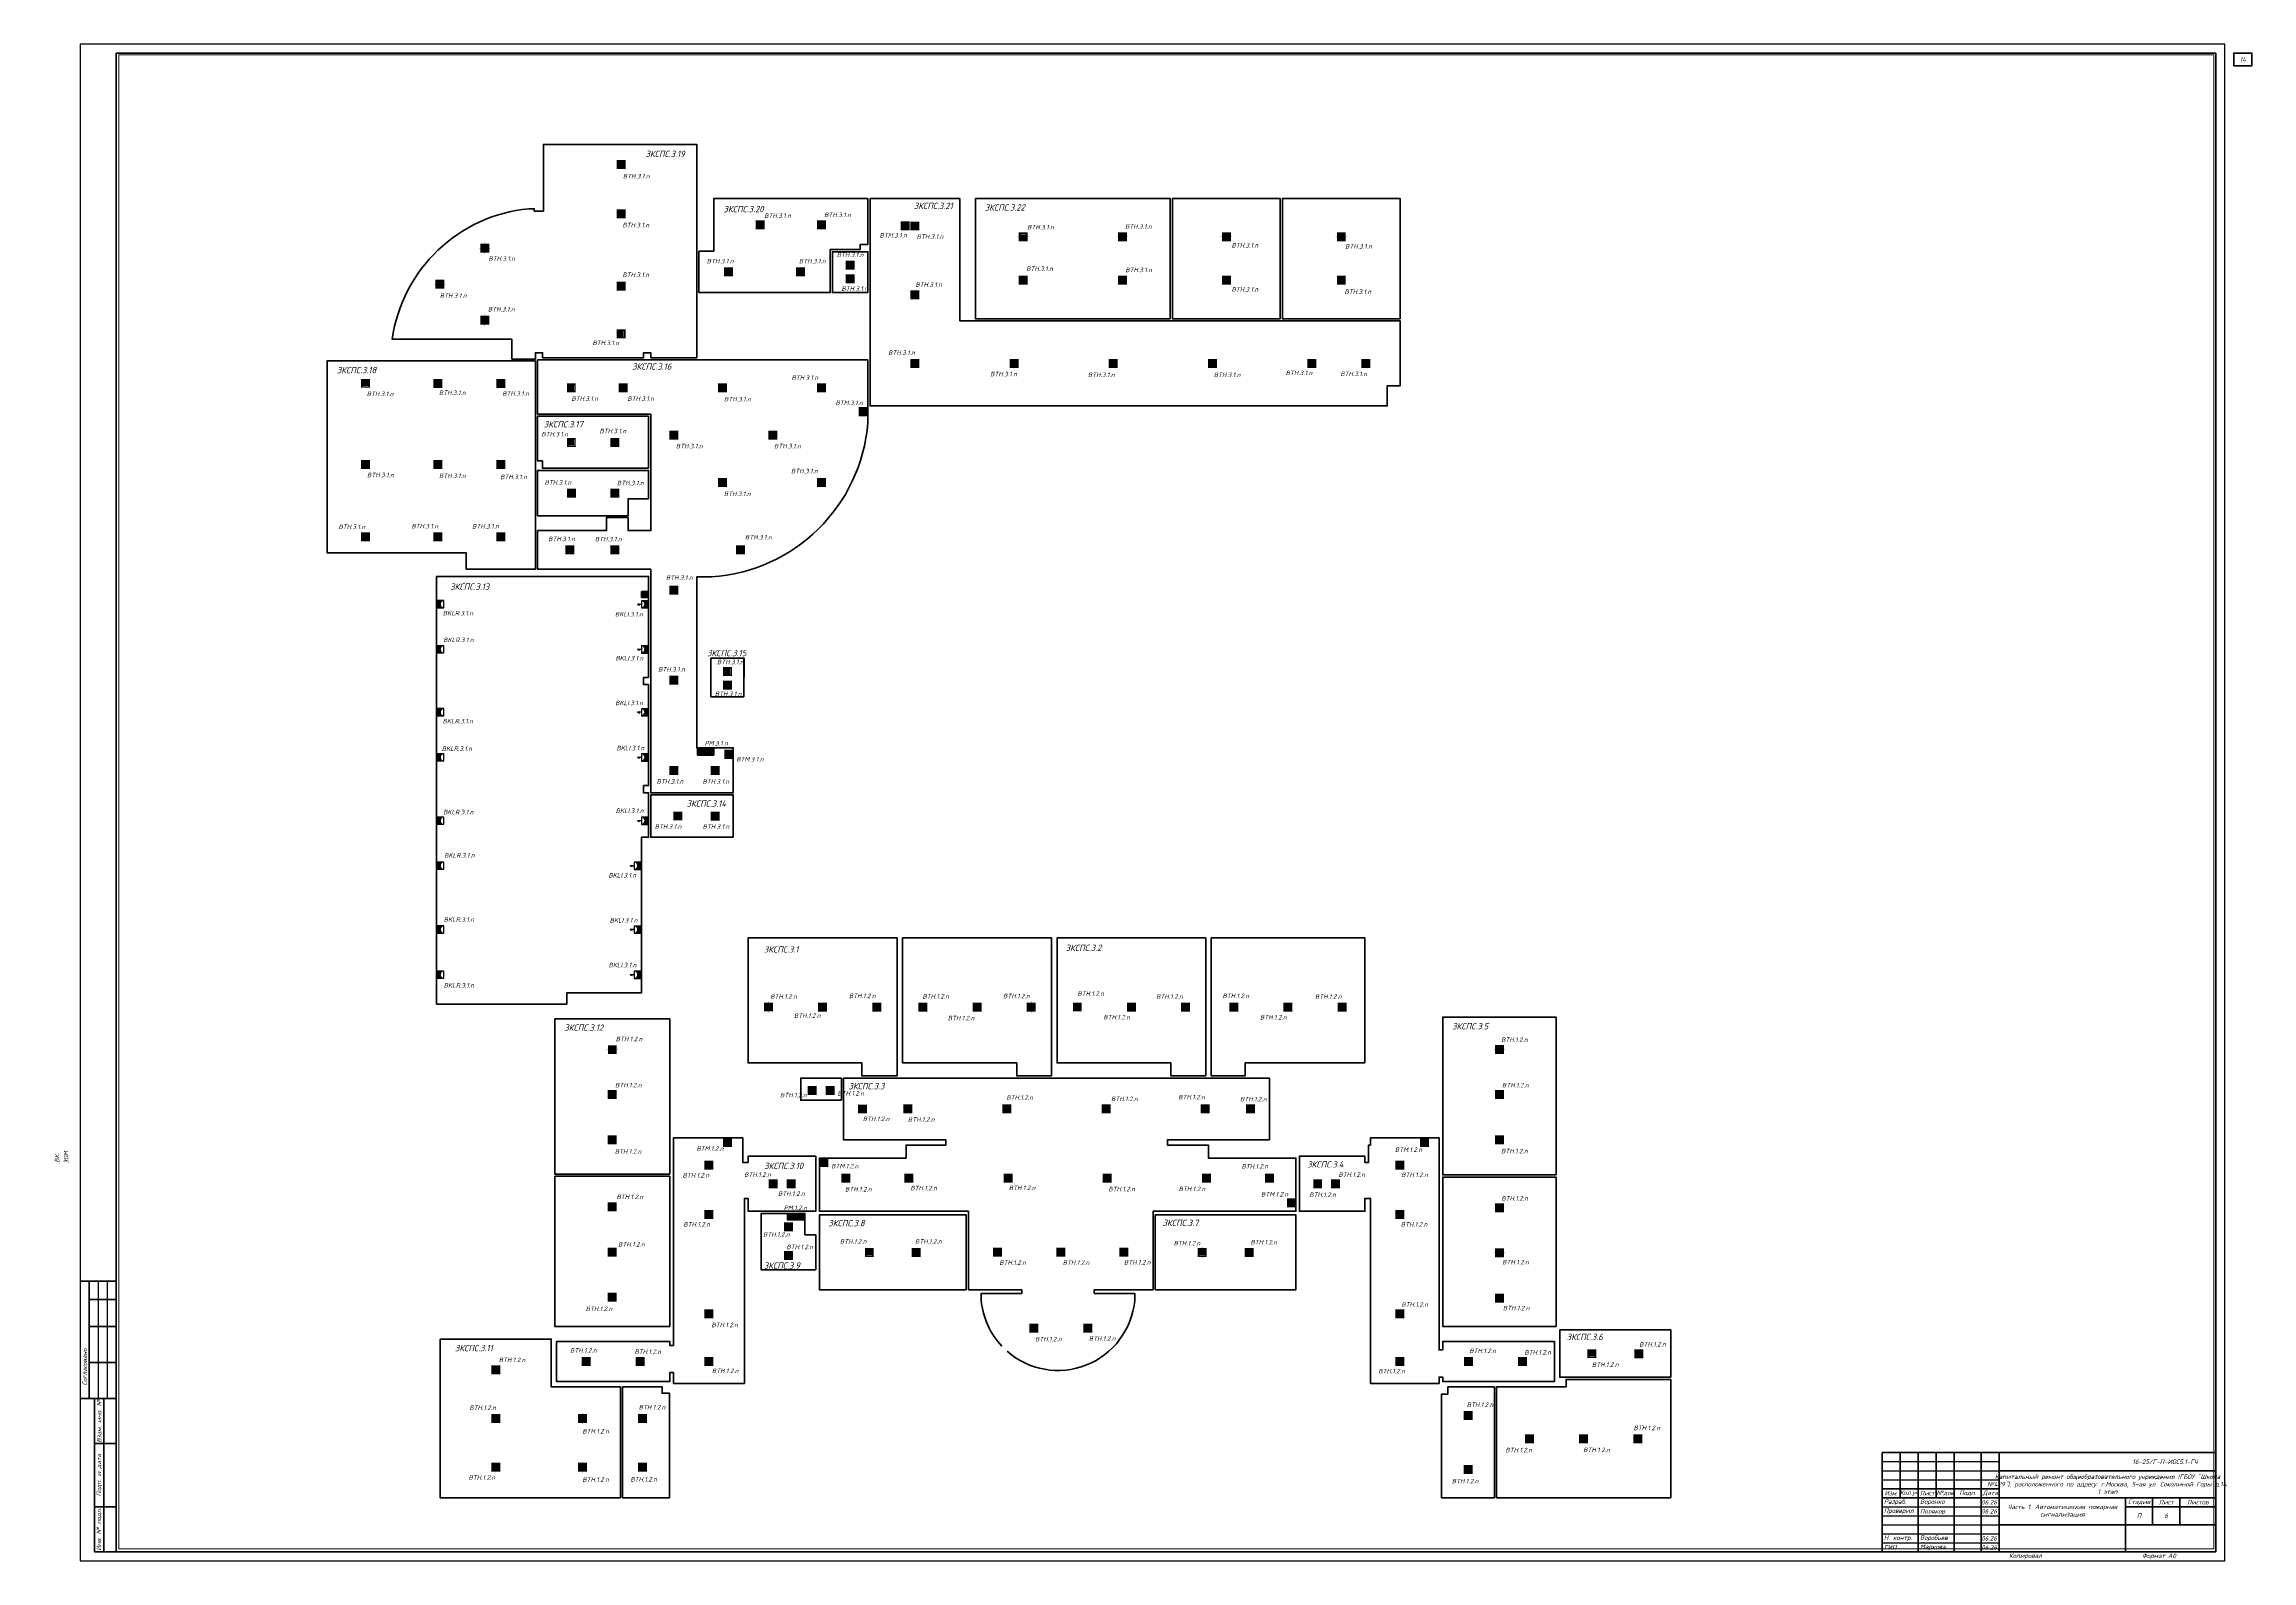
# Paper-space layout 'ПР3' of a CAD drawing. Header units: millimetres. Extents: x -20 to 1204, y 0 to 841.
# The model-space entities are those that its viewports show. They can reach past a viewport. Long polylines and large blocks are cut down to what shows.
import ezdxf
from ezdxf import colors
from ezdxf.entities.mleader import LeaderData, LeaderLine
from ezdxf.enums import TextEntityAlignment as Align
from ezdxf.math import Vec2, Vec3

# ---------------------------------------------------------------- set-up
doc = ezdxf.new("R2010")
doc.units = ezdxf.units.MM
doc.header["$LTSCALE"] = 0.5
doc.set_wipeout_variables(frame=1)
doc.linetypes.add('CONTI', pattern=[0])
doc.layers.get('0').update_dxf_attribs({"lineweight": 18})
doc.layers.get('Defpoints').update_dxf_attribs({"color": 4, "lineweight": 140})
for name, color, linetype, lineweight in [('! BSN__тонкая  текст - 015', 250, 'Continuous', 15), ('! ЗКПС НОМЕР 1', 4, 'Continuous', 50), ('13_АПС_кабели', 1, 'Continuous', 30), ('13_АПС_оборудование', 1, 'Continuous', 30), ('13_АПС_текст', 1, 'Continuous', 30), ('BSN__основная - 06', 1, 'Continuous', 60), ('АР_Штриховка_Стималит', 5, 'Continuous', 0)]:
    doc.layers.add(name, color=color, linetype=linetype, lineweight=lineweight)
doc.layers.add('! ЗКПС НОМЕР 2', color=7, linetype='Continuous', lineweight=0, true_color=0xf3aae6, transparency=0.5)
doc.styles.add('ISOCPEUR', font='isocpeui.ttf', dxfattribs={"height": 250})
doc.styles.get("Standard").update_dxf_attribs({"font": 'txt.shx'})

# ---------------------------------------------------------------- blocks, each defined once
blk = doc.blocks.new('*U44')
at = {"linetype": 'Continuous', "lineweight": 25, "transparency": 33554687}
for p, q in [((1189, 841), (0, 841)), ((0, 841), (0, 0)), ((1189, 0), (1189, 841)), ((9.99999999999909, 155.0000000000009), (9.99999999999909, 90.00000000000091)), ((14.99999999999909, 155.0000000000009), (14.99999999999909, 90.00000000000091)), ((998.9999999999995, 55.00000000000091), (1064, 55.00000000000091)), ((998.9999999999995, 50.00000000000091), (1064, 50.00000000000091)), ((998.9999999999995, 45.00000000000091), (1064, 45.00000000000091)), ((998.9999999999995, 30.00000000000091), (1064, 30.00000000000091)), ((998.9999999999995, 25.00000000000091), (1064, 25.00000000000091)), ((998.9999999999995, 20.00000000000091), (1064, 20.00000000000091)), ((998.9999999999995, 15.00000000000091), (1064, 15.00000000000091)), ((0, 0), (1189, 0)), ((998.9999999999995, 10.00000000000091), (1064, 10.00000000000091))]:
    blk.add_line(p, q, dxfattribs=at)
at = {"linetype": 'Continuous', "lineweight": 60, "transparency": 33554687}
for p, q in [((1184, 836), (19.99999999999909, 836)), ((19.99999999999909, 836), (19.99999999999909, 5.000000000000909)), ((1184, 5.000000000000909), (1184, 835.9999999999998)), ((19.99999999999909, 155.0000000000009), (-9.094947017729282e-13, 155.0000000000009)), ((4.999999999999091, 155.0000000000009), (4.999999999999091, 90.00000000000091)), ((19.99999999999909, 145.0000000000009), (4.999999999999091, 145.0000000000009)), ((19.99999999999909, 130.0000000000009), (4.999999999999091, 130.0000000000009)), ((19.99999999999909, 110.0000000000009), (4.999999999999091, 110.0000000000009)), ((19.99999999999909, 90.00000000000091), (-9.094947017729282e-13, 90.00000000000091)), ((7.999999999999091, 90.00000000000091), (7.999999999999091, 5.000000000000909)), ((12.99999999999909, 90.00000000000091), (12.99999999999909, 5.000000000000909)), ((7.999999999999091, 65.00000000000091), (19.99999999999909, 65.00000000000091)), ((998.9999999999995, 60.00000000000091), (1184, 60.00000000000091)), ((998.9999999999995, 5.000000000000909), (998.9999999999995, 60.00000000000091)), ((1009, 60.00000000000091), (1009, 35.00000000000091)), ((1019, 60.00000000000091), (1019, 5.000000000000909)), ((1029, 60.00000000000091), (1029, 35.00000000000091)), ((1039, 60.00000000000091), (1039, 5.000000000000909)), ((1054, 60.00000000000091), (1054, 5.000000000000909)), ((1064, 5.000000000000909), (1064, 60.00000000000091)), ((1064, 50.00000000000091), (1184, 50.00000000000091)), ((1184, 5.000000000000909), (1184, 60.00000000000091)), ((998.9999999999995, 40.00000000000091), (1064, 40.00000000000091)), ((7.999999999999091, 30.00000000000091), (19.99999999999909, 30.00000000000091)), ((998.9999999999995, 35.00000000000091), (1184, 35.00000000000091)), ((1134, 35.00000000000091), (1134, 5.000000000000909)), ((1134, 30.00000000000091), (1184, 30.00000000000091)), ((1149, 35.00000000000091), (1149, 20.00000000000091)), ((1164, 35.00000000000091), (1164, 20.00000000000091)), ((1064, 20.00000000000091), (1184, 20.00000000000091)), ((7.999999999999091, 5.000000000000909), (19.99999999999909, 5.000000000000909)), ((19.99999999999909, 5.000000000000909), (1184, 5.000000000000909))]:
    blk.add_line(p, q, dxfattribs=at)
at = {"linetype": 'Continuous', "lineweight": 40, "transparency": 33554687}
blk.add_line((1134, 5.000000000000909), (1134, 35.00000000000091), dxfattribs=at)
at = {"lineweight": 60, "transparency": 33554687}
blk.add_lwpolyline([(1194, 829.0000000000002), (1204, 829.0000000000002), (1204, 836.0000000000002), (1194, 836.0000000000002)], close=True, dxfattribs=at)
at = {"linetype": 'Continuous', "transparency": 33554687, "rotation": 90, "style": 'ISOCPEUR'}
for s, insert, char_height, width, attachment_point in [('20_Главный_специалист_ВК', (-12.50000000000091, 176.0000000000009), 2.5, 19, 4), ('21_Главный_специалист_ЭОМ', (-7.500000000000909, 176.0000000000009), 2.5, 19, 4), ('01.26', (-12.50000000000091, 215.0000000000009), 2.5, 10, 5), ('01.26', (-7.500000000000909, 215.0000000000009), 2.5, 10, 5), ('01.26', (-2.500000000000909, 215.0000000000009), 2.5, 10, 5), ('Согласовано', (-17.50000000000091, 172.5000000000009), 3, 35, 5), ('Гл. спец ВК', (-12.50000000000091, 156.0000000000009), 2.5, 19, 4), ('Гл. спец ЭОМ', (-7.500000000000909, 156.0000000000009), 2.5, 19, 4), ('01.26', (-12.50000000000091, 150.0000000000009), 2.5, 10, 5), ('19_Главный_конструктор', (-7.500000000000909, 111.0000000000009), 2.5, 19, 4), ('01.26', (-7.500000000000909, 150.0000000000009), 2.5, 10, 5), ('18_Главный_специалист_ОВ', (-2.500000000000909, 111.0000000000009), 2.5, 19, 4), ('01.26', (-2.500000000000909, 150.0000000000009), 2.5, 10, 5), ('17_ГАП', (-12.50000000000091, 111.0000000000009), 2.5, 19, 4), ('Согласовано', (2.499999999999091, 107.5000000000009), 2.5, 35, 5), ('Гл. констр. ', (-7.500000000000909, 91.00000000000091), 2.5, 19, 4), ('Гл. спец ОВ', (-2.500000000000909, 91.00000000000091), 2.5, 19, 4), ('ГАП', (-12.50000000000091, 91.00000000000091), 2.5, 19, 4), ('Взам. инв. №', (10.49999999999909, 77.50000000000091), 2.5, 25, 5), ('Подп. и дата', (10.49999999999909, 47.50000000000091), 2.5, 35, 5), ('Инв. № подл.', (10.49999999999909, 17.50000000000091), 2.5, 25, 5)]:
    blk.add_mtext(s, dxfattribs=dict(at, insert=insert, char_height=char_height, width=width, attachment_point=attachment_point))
at = {"linetype": 'Continuous', "transparency": 33554687, "char_height": 2.5, "style": 'ISOCPEUR'}
for s, insert, width, attachment_point in [('16-25/Г-П-ИОС5.1-ГЧ', (1174, 55.00000000000091), 110, 6), ('\\pxsm1;Капитальный ремонт общеобразовательного учреждения (ГБОУ "Школа №429"), расположенного по адресу: г.Москва, 5-ая ул. Соколиной Горы д.14. 1 этап', (1124, 42.50000000000091), 120, 5), ('Разраб.', (999.9999999999995, 32.50000000000091), 19, 4), ('Проверил', (999.9999999999995, 27.50000000000091), 19, 4), ('Воронко', (1020, 32.50000000000091), 19, 4), ('Поляков', (1020, 27.50000000000091), 19, 4), ('06.26', (1054, 32.50000000000091), 10, 4), ('06.26', (1054, 27.50000000000091), 10, 4), ('П', (1141.5, 25.00000000000091), 15.00000000000001, 5), ('Н. контр.', (999.9999999999995, 12.50000000000091), 19, 4), ('Воробьев', (1020, 12.50000000000091), 19, 4), ('06.26', (1054, 12.50000000000091), 10, 4), ('ГИП', (999.9999999999995, 7.500000000000909), 19, 4), ('Маркова', (1020, 7.500000000000909), 19, 4), ('06.26', (1054.017133842091, 7.411230961556189), 10, 4), ('Копировал', (1078.5, 2.500000000000909), 25, 5), ('Формат', (1149.5, 2.500000000000909), 16, 5)]:
    blk.add_mtext(s, dxfattribs=dict(at, insert=insert, width=width, attachment_point=attachment_point))
at = {"transparency": 33554687, "char_height": 2.5, "attachment_point": 5, "style": 'ISOCPEUR'}
for s, insert, width in [('Изм.', (1004, 37.50000000000091), 10), ('Кол.уч', (1014, 37.50000000000091), 10), ('Лист', (1024, 37.50000000000091), 10), ('№док', (1034, 37.50000000000091), 10), ('Подп.', (1046.5, 37.50000000000091), 15), ('Дата', (1059, 37.50000000000091), 10), ('Стадия', (1141.5, 32.50000000000091), 15), ('Лист', (1156.5, 32.50000000000091), 15), ('Листов', (1174, 32.50000000000091), 20)]:
    blk.add_mtext(s, dxfattribs=dict(at, insert=insert, width=width))
at = {"linetype": 'Continuous', "transparency": 33554687, "insert": (1099, 27.50000000000091), "char_height": 2.5, "width": 70, "attachment_point": 5, "line_spacing_factor": 0.8, "style": 'ISOCPEUR'}
blk.add_mtext('\\pxsm1;Часть 1. Автоматическая пожарная сигнализация', dxfattribs=at)
at = {"transparency": 33554687, "style": 'ISOCPEUR'}
for tag, p in [('Сквозная_нумерация', (1199, 832.5000000000005)), ('Форма3_номер_листа', (1156.5, 25.00000000000091)), ('Форма3_количество_листов', (1174, 25.00000000000091))]:
    blk.add_attdef(tag, text='', height=2.5, dxfattribs=at).set_placement(p, align=Align.MIDDLE_CENTER)
blk.add_attdef('Форма3_дополнительный_шифр', text='', height=2.5, dxfattribs=at).set_placement((1174, 55.00000000000091), align=Align.MIDDLE_LEFT)
at = {"lineweight": 5, "transparency": 33554687, "flags": 160}
blk.add_attdef('Форма3_наименование_чертежа', text='', height=2.5, dxfattribs=at).set_placement((1099, 12.5), align=Align.MIDDLE_CENTER)
at = {"transparency": 33554687, "style": 'ISOCPEUR', "flags": 8}
blk.add_attdef('Формат', (1157.5, 1.500000000000909), '', height=2.5, dxfattribs=at)
at = {"transparency": 33554687}
blk.add_wipeout([(-19.99999999999909, 220.00000000000085), (-0.5000000000000142, 220.0000000000009), (-0.5000000000000071, 90.0000000000009), (-19.99999999999909, 90.0000000000009)], dxfattribs=at)
blk = doc.blocks.new('101')
at = {"layer": '! ЗКПС НОМЕР 2', "true_color": 0xffffff, "transparency": 33554687}
h = blk.add_hatch(color=7, dxfattribs=at)
h.dxf.hatch_style = 1
h.paths.add_polyline_path([(-12942.01374964428, -22141.86793259812), (-12946.97321020857, -22141.86793259812), (-12946.97321020857, -22146.82758369923), (-12942.01374964428, -22146.82758369923)])
at = {"layer": 'BSN__основная - 06', "color": 1, "lineweight": 30, "ltscale": 100, "const_width": 0.03000000000000001, "elevation": 0.00250876631890656}
blk.add_lwpolyline([(-12946.97321020857, -22141.86793259812), (-12942.01374964428, -22141.86793259812), (-12942.01374964428, -22146.82758369923), (-12946.97321020857, -22146.82758369923)], close=True, dxfattribs=at)
at = {"layer": 'BSN__основная - 06', "color": 1, "lineweight": 30, "ltscale": 100, "const_width": 0.07, "elevation": 0.00250876631890656}
blk.add_lwpolyline([(-12943.94250254858, -22142.70405016032), (-12945.04445730428, -22143.86900960548), (-12943.94250254858, -22144.82650669186), (-12945.0284958628, -22145.92763233268)], dxfattribs=at)
blk = doc.blocks.new('102')
at = {"layer": '! ЗКПС НОМЕР 1', "true_color": 0x78b1e2}
h = blk.add_hatch(color=143, dxfattribs=at)
h.dxf.hatch_style = 1
h.paths.add_polyline_path([(1716.113694415792, -5163.039937988546), (1711.154233851485, -5163.039937988546), (1711.154233851485, -5167.999589089693), (1716.113694415792, -5167.999589089693)])
at = {"layer": '! BSN__тонкая  текст - 015', "color": 1, "lineweight": 30, "ltscale": 100, "const_width": 0.03000000000000001, "elevation": 0.00250876631890656}
blk.add_lwpolyline([(1711.154233851485, -5163.039937988546), (1716.113694415792, -5163.039937988546), (1716.113694415792, -5167.999589089693), (1711.154233851485, -5167.999589089693)], close=True, dxfattribs=at)
at = {"layer": '! BSN__тонкая  текст - 015', "color": 1, "lineweight": 30, "ltscale": 100, "const_width": 0.05}
for points in [[(1713.634532998612, -5162.454548037247), (1713.634532998612, -5163.025905403869)], [(1711.145976266222, -5165.489528501576), (1710.5746188996, -5165.489528501576)], [(1713.634532998612, -5168.013808176953), (1713.634532998612, -5168.585165543574)], [(1716.705236405927, -5165.489528501576), (1716.133879039306, -5165.489528501576)]]:
    blk.add_lwpolyline(points, dxfattribs=at)
at = {"color": 1, "lineweight": 5, "ltscale": 100, "const_width": 0.03, "elevation": 0.004780863597295249}
blk.add_lwpolyline([(1714.181336107777, -5164.400536054396), (1713.052417764877, -5165.003524889264), (1714.199883372537, -5165.988765572794), (1713.089328195398, -5166.58637057677)], dxfattribs=at)
blk = doc.blocks.new('ФОН')
at = {"color": 1, "linetype": 'Continuous', "lineweight": 30, "transparency": 33554559}
blk.add_lwpolyline([(68.61234657499813, 234.3966432178434), (73.74055137499812, 234.3966432178434), (73.74055137499812, 239.5248480178434), (68.61234657499813, 239.5248480178434)], close=True, dxfattribs=at)
blk = doc.blocks.new('мчсяячмафыв')
h = blk.add_hatch(color=1)
h.dxf.hatch_style = 1
h.paths.add_polyline_path([(0.5552731010556613, -0.760371762680732), (0.5552731010556617, -0.593012155937231), (-4.57293169894433, -0.593012155937231), (-4.57293169894433, -5.721216955937223), (0.3672160093186676, -5.721216955937223, -1)])
at = {"color": 1}
for points in [[(0.5552731010557181, -3.157114555937142), (3.391799086195533, -3.157114555937142)], [(3.391799086195533, -3.157114555937142), (1.911339277728985, -2.634551501774695)], [(3.391799086195533, -3.157114555937142), (1.911339277728985, -3.679677610099588)]]:
    blk.add_lwpolyline(points, dxfattribs=at)
blk.add_arc((0.4612445552029385, -3.240794359309575), 2.482204186867421, 87.8290552541946, 272.1709447458054, dxfattribs=at)
blk.add_blockref('ФОН', (-73.18527827394246, -240.1178601737806))
blk = doc.blocks.new('A$C9eb36a08')
h = blk.add_hatch(color=1)
h.dxf.hatch_style = 1
edge = h.paths.add_edge_path()
edge.add_line((200.624639307257, 206.1965686440526), (-198.735335133737, 206.1965686440526))
edge.add_line((-198.735335133737, 206.1965686440526), (-198.735335133737, -193.1634057969059))
edge.add_line((-198.735335133737, -193.1634057969059), (200.6246393097099, -193.1634057969059))
edge.add_arc((199.4584976383815, 6.516581423566208), 199.683392355913, 89.66539342633052, 270.3346065743733, ccw=False)
at = {"color": 1}
blk.add_arc((199.5763771503336, 6.516581423618684), 199.6827387380083, 89.69921649752291, 270.3007835024771, dxfattribs=at)
at = {"xscale": 77.8752, "yscale": 77.8752, "zscale": 77.8752}
blk.add_blockref('ФОН', (-5541.935547130997, -18446.84887571511), dxfattribs=at)
blk = doc.blocks.new('ИПР1')
at = {"layer": 'АР_Штриховка_Стималит', "ltscale": 0.01, "true_color": 0xffffff}
h = blk.add_hatch(color=7, dxfattribs=at)
h.dxf.hatch_style = 1
h.paths.add_polyline_path([(-11645.54715931663, -30228.88040330663), (-11645.54715931663, -30233.84005440772), (-11640.58769875232, -30233.84005440772), (-11640.58769875232, -30228.88040330663)])
at = {"layer": 'BSN__основная - 06', "ltscale": 100, "const_width": 0.1}
blk.add_lwpolyline([(-11645.54715931663, -30228.88040330663), (-11640.58769875232, -30228.88040330663), (-11640.58769875232, -30233.84005440772), (-11645.54715931663, -30233.84005440772)], close=True, dxfattribs=at)
for points in [[(-11644.8620281129, -30229.41071400337), (-11644.814082984, -30229.56068031187), (-11644.78990816942, -30229.62230205839), (-11644.766935892, -30229.67670526716), (-11644.74706343253, -30229.71969718102), (-11644.7257567966, -30229.76248434692), (-11644.6896298333, -30229.82996761479), (-11644.6471706196, -30229.90487238247), (-11644.60051789685, -30229.97663429991), (-11644.55491353685, -30230.04053907929), (-11644.50511566782, -30230.10339623358), (-11644.42899447982, -30230.19126542925), (-11644.3839143012, -30230.23945590761), (-11644.32048754228, -30230.30021783669), (-11644.20778709569, -30230.39659879345), (-11644.1080122526, -30230.47028881416), (-11644.00736815177, -30230.53471740603), (-11643.91406270632, -30230.58814598474), (-11643.81341860548, -30230.63686027558), (-11643.70596003067, -30230.68295550393), (-11643.58721824855, -30230.72255103226), (-11643.45721964253, -30230.75764627219), (-11643.35133366991, -30230.77859864873), (-11643.22867366113, -30230.79588436242), (-11642.9833124413, -30230.80789363052), (-11642.74935937222, -30230.78639623499), (-11642.54967660675, -30230.74794412055), (-11642.29446304363, -30230.66178555635), (-11642.03924948053, -30230.53771724278), (-11641.80472893571, -30230.36195380054), (-11641.60124783119, -30230.17240497918), (-11641.45508706322, -30229.96733561711), (-11641.32910129221, -30229.76698691718), (-11641.23427333814, -30229.53550295922), (-11641.19354456221, -30229.41166690004)], [(-11642.97320039, -30230.81666008814), (-11642.97320039, -30233.28851311619)]]:
    blk.add_lwpolyline(points, dxfattribs=at)
blk = doc.blocks.new('*U38')
at = {"linetype": 'Continuous', "lineweight": 20, "true_color": 0xffffff, "transparency": 33554559}
h = blk.add_hatch(color=7, dxfattribs=at)
h.dxf.hatch_style = 1
h.paths.add_polyline_path([(-218.17669289062, 520.6297242049238), (-218.17669289062, -275.6544544163241), (1786.433933452447, -275.6544544163241), (1786.433933452447, 520.6297242049238)])
h.paths.add_polyline_path([(-1570.366124366617, -1070.031865632977), (1672.596375633383, -1070.031865632977), (1672.596375633383, -565.1318656329767), (-1570.366124366617, -565.1318656329767)], flags=9)
at = {"color": 1, "lineweight": 50, "transparency": 33554559}
blk.add_lwpolyline([(-218.17669289062, 520.6297242049238), (1786.433933452447, 520.6297242049238), (1786.433933452447, -275.6544544163241), (-218.17669289062, -275.6544544163241)], close=True, dxfattribs=at)
at = {"color": 1, "transparency": 33554559, "insert": (-42.20361465608585, 390.0268874110152), "char_height": 500, "attachment_point": 1, "style": 'ISOCPEUR'}
blk.add_mtext_dynamic_manual_height_columns('РМ-1', width=896.2439138138725, gutter_width=1500, heights=[0], dxfattribs=at)
at = {"color": 5, "transparency": 33554559, "style": 'ISOCPEUR'}
blk.add_attdef('ПОМ.', text='', height=200, dxfattribs=at).set_placement((-37.32930324019981, 472.9460033446521), align=Align.RIGHT)
at = {"transparency": 33554559, "style": 'ISOCPEUR'}
blk.add_attdef('НУМЕРАЦИЯ', (-505.4940315515223, 1445.483893776918), '', height=500, dxfattribs=at)
at = {"transparency": 33554559, "style": 'ISOCPEUR', "flags": 1}
blk.add_attdef('НОМ', (1222.063316117503, 569.9191997461585), '', height=250, dxfattribs=at)
at = {"color": 6, "lineweight": 20, "transparency": 33554559, "style": 'ISOCPEUR', "flags": 1}
for tag, p in [('ПОМЕЩЕНИЕ', (1644.705940218919, -43.09358822065406)), ('ИД', (2550.387777871743, -399.9893409157667))]:
    blk.add_attdef(tag, p, '', height=250, dxfattribs=at)
at = {"color": 6, "lineweight": 40, "transparency": 33554559, "style": 'ISOCPEUR'}
blk.add_attdef('СЛУЖЕБНЫЙОТКР', (-996.5339245406794, -746.8217772839562), '', height=220, dxfattribs=at)
at = {"color": 2, "linetype": 'Continuous', "lineweight": 30, "transparency": 33554559, "style": 'ISOCPEUR', "flags": 1}
blk.add_attdef('ID', (2009.733958638244, -410.7006026413219), '', height=250, dxfattribs=at)
blk = doc.blocks.new('*U37')
at = {"linetype": 'Continuous', "lineweight": 20, "true_color": 0xffffff, "transparency": 33554559}
h = blk.add_hatch(color=7, dxfattribs=at)
h.dxf.hatch_style = 1
h.paths.add_polyline_path([(0.1887223607773194, -598.9013501249665), (979.2337382509068, -598.9013501249665), (979.2337382509068, 236.7053887059047), (0.1887223607773194, 236.7053887059046)])
at = {"color": 1, "lineweight": 50, "transparency": 33554559}
blk.add_lwpolyline([(0.1887223607773194, 236.7053887059046), (979.2337382509068, 236.7053887059046), (979.2337382509068, -598.9013501249665), (0.1887223607773194, -598.9013501249665)], close=True, dxfattribs=at)
at = {"color": 1, "transparency": 33554559, "insert": (226.7324500907562, -13.56761409339742), "char_height": 350, "attachment_point": 1, "style": 'ISOCPEUR'}
blk.add_mtext_dynamic_manual_height_columns('ИЗ', width=896.2439138138725, gutter_width=1500, heights=[0], dxfattribs=at)
at = {"color": 5, "transparency": 33554559, "style": 'ISOCPEUR'}
blk.add_attdef('ПОМ.', text='', height=200, dxfattribs=at).set_placement((-37.32930324019981, 472.9460033446521), align=Align.RIGHT)
at = {"transparency": 33554559, "style": 'ISOCPEUR', "flags": 1}
blk.add_attdef('НОМ', (1222.063316117503, 569.9191997461585), '', height=250, dxfattribs=at)
at = {"transparency": 33554559, "style": 'ISOCPEUR'}
blk.add_attdef('НУМЕРАЦИЯ', (1344.879862135473, -19.75188266626424), '', height=500, dxfattribs=at)
at = {"color": 6, "lineweight": 20, "transparency": 33554559, "style": 'ISOCPEUR', "flags": 1}
for tag, p in [('ПОМЕЩЕНИЕ', (1644.705940218919, -43.09358822065406)), ('ИД', (2550.387777871743, -399.9893409157667))]:
    blk.add_attdef(tag, p, '', height=250, dxfattribs=at)
at = {"color": 6, "lineweight": 40, "transparency": 33554559, "style": 'ISOCPEUR'}
blk.add_attdef('СЛУЖЕБНЫЙОТКР', (-996.5339245406794, -746.8217772839562), '', height=220, dxfattribs=at)
at = {"color": 2, "linetype": 'Continuous', "lineweight": 30, "transparency": 33554559, "style": 'ISOCPEUR', "flags": 1}
blk.add_attdef('ID', (2009.733958638244, -410.7006026413219), '', height=250, dxfattribs=at)
blk = doc.blocks.new('746')
at = {"layer": '! ЗКПС НОМЕР 1', "true_color": 0x78b1e2}
h = blk.add_hatch(color=143, dxfattribs=at)
h.dxf.hatch_style = 1
h.paths.add_polyline_path([(846.5088361436274, -5270.353580021907), (846.5088361436274, -5275.226844894348), (851.3843345811473, -5275.226844894348), (851.3843345811473, -5270.353580021907)])
h.paths.add_polyline_path([(850.5043616763137, -5271.287245091495), (850.5043616763137, -5274.35447257108), (847.4479905810895, -5274.35447257108), (847.4479905810895, -5271.287245091495)], flags=16)
at = {"layer": 'АР_Штриховка_Стималит', "true_color": 0xffffff}
h = blk.add_hatch(color=7, dxfattribs=at)
h.dxf.hatch_style = 1
h.paths.add_polyline_path([(847.4729964073949, -5271.310678987133), (847.4729964073949, -5274.334505942397), (850.4883261170535, -5274.334505942397), (850.4883261170535, -5271.310678987133)])
at = {"layer": '! BSN__тонкая  текст - 015', "color": 1, "lineweight": 30, "ltscale": 100, "const_width": 0.05}
for points in [[(846.4462741254574, -5272.772876437542), (845.8749167588358, -5272.772876437542)], [(848.9348308578483, -5269.737895973212), (848.9348308578483, -5270.309253339834)], [(848.9348308578483, -5275.278351645778), (848.9348308578483, -5275.8497090124)], [(852.0055342651631, -5272.772876437542), (851.4341768985414, -5272.772876437542)]]:
    blk.add_lwpolyline(points, dxfattribs=at)
at = {"color": 1, "lineweight": 5, "ltscale": 100, "elevation": 0.002508766318906562}
for points, const_width in [([(846.4771060991679, -5275.26017210037), (851.4139922750273, -5275.26017210037), (851.4139922750273, -5270.323285924511), (846.4771060991679, -5270.323285924511)], 0.03), ([(847.4729964073949, -5274.334505942397), (850.4883261170535, -5274.334505942397), (850.4883261170535, -5271.310678987133), (847.4729964073949, -5271.310678987133)], 0.01)]:
    blk.add_lwpolyline(points, close=True, dxfattribs=dict(at, const_width=const_width))
at = {"color": 1, "lineweight": 5, "ltscale": 100, "const_width": 0.03, "elevation": 0.004780863597295251}
blk.add_lwpolyline([(849.4816339670133, -5271.683883990359), (848.3527156241134, -5272.286872825229), (849.5001812317741, -5273.272113508761), (848.3896260546344, -5273.869718512737)], dxfattribs=at)
blk = doc.blocks.new('748')
at = {"layer": 'АР_Штриховка_Стималит', "true_color": 0xffffff}
h = blk.add_hatch(color=7, dxfattribs=at)
h.dxf.hatch_style = 1
h.paths.add_polyline_path([(1611.519763114311, -5339.796988872809), (1606.648196330751, -5339.796988872809), (1606.648196330751, -5344.668983577181), (1611.519763114311, -5344.668983577181)])
h.paths.add_polyline_path([(1610.643547401585, -5340.730128484312), (1610.643547401585, -5343.792492031733), (1607.578767246679, -5343.792492031733), (1607.578767246679, -5340.730128484312)], flags=16)
h = blk.add_hatch(color=7, dxfattribs=at)
h.dxf.hatch_style = 1
h.paths.add_polyline_path([(1607.575398063597, -5340.721917110875), (1607.575398063597, -5343.74574406614), (1610.590727773255, -5343.74574406614), (1610.590727773255, -5340.721917110875)])
at = {"color": 1, "lineweight": 5, "ltscale": 100, "elevation": 0.002508766318906562}
for points, const_width in [([(1606.614619830498, -5344.702273676437), (1611.551506006357, -5344.702273676437), (1611.551506006357, -5339.765387500578), (1606.614619830498, -5339.765387500578)], 0.03), ([(1607.575398063597, -5343.74574406614), (1610.590727773255, -5343.74574406614), (1610.590727773255, -5340.721917110875), (1607.575398063597, -5340.721917110875)], 0.01)]:
    blk.add_lwpolyline(points, close=True, dxfattribs=dict(at, const_width=const_width))
at = {"color": 1, "lineweight": 5, "ltscale": 100, "const_width": 0.03, "elevation": 0.002508766318906562}
blk.add_lwpolyline([(1609.638248457497, -5341.138221411872), (1608.509330114597, -5341.741210246742), (1609.656795722258, -5342.726450930274), (1608.546240545118, -5343.324055934249)], dxfattribs=at)

msp = doc.modelspace()

# ---------------------------------------------------------------- linework, layer by layer
at = {"layer": '! ЗКПС НОМЕР 1', "color": 25, "transparency": 33554559}
msp.add_lwpolyline([(72392.44181546406, 118520.6639672012), (69842.39691995154, 118520.6780522019), (69842.39691995154, 118800.6824583522), (69442.39691995154, 118800.6824583522), (69442.39691995154, 118520.6741683977), (63842.39691995154, 118520.6743981135), (63842.39691995154, 118800.6824583522), (63442.3969199516, 118800.6824583522), (63442.3969199516, 118800.6824583522), (63442.3969199516, 118800.6824583522), (63442.3969199516, 118800.6824583522), (63442.3969199516, 118450.6824583509), (62142.3966580269, 118450.6824583509), (62142.39692297054, 119550.6419484645), (55504.84709458612, 119550.6419484643, -0.3472905460358764), (63082.39691995172, 126783.9825261736), (63382.3969199516, 126783.9825261736), (63382.3969199516, 126660.6824583525), (63892.3969199516, 126660.6824583525), (63892.3969199516, 130350.6824583525), (72392.39691995166, 130350.6824583525), (72392.39691995183, 124085.2450488913), (72392.39691995183, 124085.1144474321), (72392.39691995183, 124085.1144474321), (72392.39691995183, 124085.1144474321)], format="xyb", close=True, dxfattribs=at)
at = {"layer": '! ЗКПС НОМЕР 1', "color": 163, "transparency": 33554559}
for points in [[(81877.39691995259, 124800.6824583522), (81442.39691995195, 124800.6824583522), (81442.39691995195, 124520.6824583522), (79791.2255266651, 124520.6824583522), (79791.2255266651, 122140.3170660118), (75345, 122140.3170660118), (75345, 122140.3170660118), (75345, 122140.3170660118), (75345, 122140.3170660118), (72512.39691995177, 122140.3170660118), (72512.3969199516, 124432.2798687235), (73332.396919952, 124432.2798687236), (73332.39691995177, 127350.6824583525), (81877.39691995259, 127350.6824583522)], [(81877.15104461217, 122140.1032391299), (79911.2255266651, 122140.1540408579), (79911.2255266651, 124400.6824583522), (81877.39691995247, 124400.6824583522)], [(74412.94725004549, 91935.68245835253), (69842.39691995154, 91935.68245835253), (69842.39691995154, 94280.67586075934), (74412.94725004549, 94280.67586075931)]]:
    msp.add_lwpolyline(points, close=True, dxfattribs=at)
at = {"layer": '! ЗКПС НОМЕР 1', "color": 84, "ltscale": 100, "transparency": 33554559}
msp.add_lwpolyline([(81997.39691995532, 127350.6824583524), (81997.39691995195, 118520.6915360783), (81997.39692018018, 115850.6824583525), (110670.4123056054, 115850.6825452031), (110670.4123056054, 116969.2519595178), (111392.3969199519, 116969.2518726672), (111392.3995315185, 120570.6824583506), (86972.39691995207, 120570.7585854182), (86972.396919952, 123092.7526006737), (86972.39691995457, 127350.6824583506), (81997.39691995532, 127350.6824583524)], dxfattribs=at)
at = {"layer": '! ЗКПС НОМЕР 1', "color": 200, "transparency": 33554559}
for points in [[(98638.85333953577, 120690.7290572364), (87842.396919952, 120690.7290572364), (87842.39691995207, 127350.6870358166), (98642.39718850283, 127351.1871841581)], [(104742.9641499365, 120690.7339700057), (98758.85335650679, 120690.7290289083), (98762.39693693793, 127350.6824583525), (104743.0408326297, 127350.6824583525)], [(111393.0001535614, 120690.7020135193), (104863.087980613, 120690.7318011022), (104863.0408326297, 127350.6824583522), (111393.0001535614, 127350.6824583525)], [(63442.39692213677, 106800.6824583522), (59612.27571864316, 106800.6824583522), (59612.27571864316, 107700.682458353), (57862.27575057955, 107700.6824583526), (51892.39691995166, 107700.6824583526), (51892.39691995172, 112070.5231076881), (51892.39691995172, 112070.5231076881), (51892.39691995172, 112070.5231076881), (51892.39691995172, 112070.5231076881), (51892.39691995177, 118350.6824583526), (63442.39667739766, 118350.6824106511)], [(100612.4585281073, 78700.32861536846), (98678.76324514148, 78700.30361697439), (98678.76324514195, 79418.4663683366), (92367.38510285178, 79418.4663683366), (92367.45852792339, 86350.6824583525), (100612.4585279232, 86350.68245835253)], [(109437.4585279232, 79418.4622780319), (102790.3360926405, 79418.4622780319), (102790.3360928594, 78700.30137605494), (100912.4585279232, 78700.32861537841), (100912.4585279232, 86350.68245835474), (109437.4585279232, 86350.68245835253)]]:
    msp.add_lwpolyline(points, close=True, dxfattribs=at)
at = {"layer": '! ЗКПС НОМЕР 1', "color": 30, "true_color": 0xf26722, "transparency": 33554559}
msp.add_lwpolyline([(81877.39691995195, 118400.6847041372), (81877.39691995247, 114910.682458358, -0.3720169192963198), (73202.27575071342, 106369.3739539203), (72392.27575057931, 106369.3739539164), (72392.27575057943, 98935.68245835253), (72392.29322280019, 98933.19953314593), (72392.25827835867, 96888.1653724889), (74412.94725004549, 96890.64829769552), (74412.94725004549, 94400.67586084321), (69842.39691995154, 94400.6758608442), (69842.39691995154, 106800.6824583522), (63562.39692213677, 106800.6824583522), (63562.39682858746, 108941.2318293349), (67382.39637932729, 108941.2314577174), (67382.39644937037, 109661.2310808408), (68581.75877539947, 109661.2310808407), (68582.92574388254, 108941.2306415356), (69845.84737179999, 108941.2313013991), (69842.39691995154, 112070.0016022112), (69842.39691995154, 112070.0016022112), (69842.39691995154, 112070.0016022112), (69842.39691995154, 112070.0016022112), (69842.39694958372, 115400.6822015401), (63562.39670702984, 115400.6818775613), (63562.39667739766, 118400.7145795872), (81877.39691995195, 118400.6847041372)], format="xyb", dxfattribs=at)
at = {"layer": '! ЗКПС НОМЕР 1', "transparency": 33554559}
msp.add_lwpolyline([(81842.39691995189, 118400.6824583522), (81842.39691995189, 118400.6843495395)], dxfattribs=at)
for points in [[(81842.39691995189, 118400.6824583522), (81842.39691995189, 118400.6824583522)], [(75008.25494207384, 99717.18168510929), (74302.75606044335, 99715.68245835253), (73172.27575057949, 99715.68245835253), (73172.27575057949, 101865.6824583525), (75028.24995086226, 101864.1832315957)]]:
    msp.add_lwpolyline(points, close=True, dxfattribs=at)
at = {"layer": '! ЗКПС НОМЕР 1', "color": 40, "transparency": 33554559}
for points in [[(69722.39695946116, 112400.6822008583), (63842.39695946121, 112400.6822008583), (63842.39691995154, 112800.6824583522), (63562.39667739766, 112800.6824583522), (63562.39667739766, 115280.6824583525), (69722.39691995154, 115280.6824583525)], [(69722.39691995154, 110701.0905924257), (68580.07103217277, 110702.5400527837), (68581.596692416, 109761.2335351319), (63562.39679269609, 109761.231062357), (63562.39679269609, 112280.6824635973), (69722.39691995154, 112280.6824635973)], [(83502.45852792182, 78700.32861536724), (81547.00583992468, 78700.32861536856), (81547.00583992468, 79418.46636833652), (75237.4585279231, 79418.46636833657), (75237.45852792315, 86350.68245835486), (83502.45852792327, 86350.68245835486)], [(92067.45852792339, 78700.32861536846), (90133.76324514195, 78700.30361697439), (90133.76324514195, 79418.44136994233), (83802.4585279235, 79418.44136994216), (83802.45852792327, 86350.67184286143), (92067.45852792339, 86350.6824583525)], [(120037.4585279225, 73210.68245835253), (113747.4585279229, 73210.68245835253), (113747.4585279234, 78313.72011931689), (113747.458527923, 78313.72011936526), (113747.4585279234, 78313.72011931689), (113747.458527923, 78313.72011931689), (113747.458527923, 81966.0726739389), (120037.458527923, 81966.0726739073)], [(80414.85483962367, 77348.7115911885), (78157.77775698336, 77348.7115911885), (78157.77775698336, 78580.38864096586), (80414.85483962367, 78580.38864096586)], [(120037.458527923, 64815.68245835253), (119937.458527923, 64815.68245835253), (113747.4585279229, 64815.68245835253), (113747.4585279227, 73090.6824583521), (120037.4585279225, 73090.68245835253)]]:
    msp.add_lwpolyline(points, close=True, dxfattribs=at)
at = {"layer": '! ЗКПС НОМЕР 1', "color": 242, "true_color": 0xcd2027, "transparency": 33554559}
for points in [[(65187.45852792295, 82685.68245835253), (57962.27575057946, 82685.68245835253), (57962.27575057946, 82685.68245835253), (57962.27575057946, 82685.68245835253), (57962.27575057946, 82685.68245835253), (57962.27575057952, 94488.5332330541), (57962.27575057952, 94488.5332330541), (57962.27575057952, 94488.5332330541), (57962.27575057952, 94488.5332330541), (57962.27575057952, 106400.6824583525), (57962.27575057952, 106400.6824583525), (57962.27575057952, 106400.6824583525), (57962.27575057952, 106400.6824583525), (69722.39691995151, 106400.6824583525), (69722.39691995151, 100800.6824583525), (69442.39691995157, 100800.6824583525), (69442.39691995157, 100400.6824583525), (69722.39691995151, 100400.6824583525), (69722.39691995151, 94800.68245835253), (69442.39691995157, 94800.68245835253), (69442.39691995157, 94400.68245835253), (69722.39691995151, 94400.68245835253), (69722.39691995227, 92976.36406064773), (69722.39691995151, 91935.68245835253), (69322.27575057952, 91935.68245835253), (69322.27575057946, 83308.06688996608), (66427.45851491074, 83308.05943214454), (66427.45852792295, 83307.55073125364), (65187.45852792295, 83307.00705184834)], [(87332.47910047826, 66845.68245836563), (79192.45852792406, 66845.68245836563), (79192.45852792318, 70995.68154293048), (87332.4488828466, 70995.68337377193)]]:
    msp.add_lwpolyline(points, close=True, dxfattribs=at)
at = {"layer": '! ЗКПС НОМЕР 1', "color": 160, "transparency": 33554559}
for points in [[(75003.18860680785, 99715.68245835253), (74279.39861369878, 99715.68245806391), (73172.2757505434, 99715.6824586412), (73174.10146307241, 101865.6824583504), (75003.18860680785, 101865.6824583504)], [(78992.45852792315, 67956.81086289464), (75957.35379983025, 67956.78746405622), (75957.31929853221, 71076.03889816586), (78384.2576429004, 71075.69708880669), (78384.29695652309, 69895.69795283313), (78992.4585279231, 69895.69795283313)]]:
    msp.add_lwpolyline(points, close=True, dxfattribs=at)
at = {"layer": '! ЗКПС НОМЕР 1', "color": 30, "true_color": 0xf26722, "transparency": 33554559}
for points in [[(70897.45852792205, 73260.68245835262), (64522.45852792315, 73260.68245835253), (64522.44513085234, 81866.0726739231), (70897.44513085246, 81866.0726739231), (70897.45852792327, 78285.68602526549), (70896.24231287034, 78285.6860252656), (70898.67474297626, 77045.16828075855), (70897.45852792333, 77046.1831368091)], [(70897.45852792321, 64815.68245835262), (70897.45852792321, 64815.68245835262), (70897.45852792321, 64815.68245835262), (64522.45852792315, 64815.68245835247), (64522.45852792315, 73140.68245835253), (70897.45852792222, 73140.68245835253), (70897.45852792321, 64815.68245835262)]]:
    msp.add_lwpolyline(points, close=True, dxfattribs=at)
at = {"layer": '! ЗКПС НОМЕР 1', "color": 163, "transparency": 33554559}
msp.add_lwpolyline([(89310.16824747037, 63710.57495118573, -0.167353334299847), (88162.02694580404, 66245.68245835253), (88162.02694580404, 66645.68245835253), (90405.47610298262, 66645.68245838862), (90405.47610298262, 66845.68245838862), (90405.47610298262, 66845.68245838862), (90405.47610298262, 66845.68245838862), (90405.47610298262, 66845.68245838862), (87452.46399171467, 66845.68245837913), (87452.46399171438, 71195.6849737418), (79192.45852792318, 71195.68245835253), (79192.45852792324, 74144.47337784815), (83997.45852792318, 74144.4733778488), (83997.45852792318, 74865.68245835253), (86192.45852792318, 74865.68245835253), (86192.45852792318, 75165.6824583525), (80535.18381676622, 75165.6824583525), (80534.86899239276, 78580.32861536863), (92067.45852792342, 78580.32861536846), (92067.45852792342, 78580.32861536846), (92067.4585279235, 78580.3286153689), (92067.45852792342, 78580.32861536846), (104140.0480634536, 78580.32861536846), (104139.7332390801, 75165.68245835247), (98482.45852792336, 75165.68245835253), (98482.45852792336, 74865.68245835253), (100757.4585279232, 74865.68245835393), (100760.9082010068, 74144.53289678323), (105607.4585279231, 74144.532896783), (105607.4636208407, 71195.69050241745), (97690.83613518642, 71195.68809159583), (97690.83613518642, 71195.68809159583), (97690.83595260812, 66845.68245835253), (94429.47895939832, 66845.68245838862), (94429.47895939832, 66645.68245835253), (96672.15601546734, 66645.68245835265), (96672.15601546734, 66245.68245835253, -0.6128200457438057), (89592.60051346893, 63437.82938835921)], format="xyb", dxfattribs=at)
at = {"layer": '! ЗКПС НОМЕР 1', "color": 171, "transparency": 33554559}
msp.add_lwpolyline([(75037.4585279235, 61655.68245834915), (71097.45852792327, 61655.68245834915), (71097.45852792327, 62255.68245834921), (70897.45852792327, 62255.68245834927), (70897.45852792327, 61755.68245834921), (64622.45852792315, 61755.68245834915), (64622.45852792298, 63975.68251066422), (70897.45852792327, 63975.68251066434), (70897.45852792327, 63755.68251066422), (71097.45852792327, 63755.68251066084), (71097.45852792304, 75265.68244967095), (74937.4585279231, 75265.68244967022), (74937.45852792315, 73908.16474463209), (75237.45921544055, 73908.16474464099), (75237.4585279235, 74244.4733816), (78992.45852792321, 74244.47337409761), (78992.45852792327, 71195.69361071524), (75237.45852792315, 71195.69286288205), (75237.48661688477, 71908.16029773478), (75037.43043896201, 71908.1691915472)], close=True, dxfattribs=at)
at = {"layer": '! ЗКПС НОМЕР 1', "color": 11, "true_color": 0xf27172, "transparency": 33554559}
msp.add_lwpolyline([(113547.4585279232, 61655.68245835253), (109737.4585279239, 61655.68245835253), (109737.4585279236, 71908.16474464099), (109437.4585279234, 71908.16474464099), (109437.4585279232, 71195.68245835253), (105807.4585279233, 71195.69077995769), (105807.4585279232, 74244.4733778488), (109437.4585279231, 74244.4733778488), (109437.4585279232, 73908.16474464099), (109637.4585279232, 73908.16474464099), (109637.4585279232, 74865.68245835253), (109737.4585279234, 74865.68245835253), (109737.4585279232, 75265.68245835288), (113547.4585279231, 75265.68245835288), (113547.4585279232, 63505.40612931846), (113747.4585279229, 63505.40612931841), (113747.4585279229, 63975.6825106644), (119937.4585279232, 63975.68251066428), (119937.4585279229, 61755.68245834718), (113747.458527923, 61755.68245835844), (113747.4585279229, 62005.51777312052), (113547.4585279232, 62005.40612931846)], close=True, dxfattribs=at)
at = {"layer": '! ЗКПС НОМЕР 1', "color": 25, "transparency": 33554559}
msp.add_lwpolyline([(105607.4585279231, 66845.68496752845), (97812.00039513872, 66845.67994917661), (97810.85420768397, 70995.68245835247), (105607.4585279232, 70995.68245835253)], close=True, dxfattribs=at)
at = {"layer": '! ЗКПС НОМЕР 1', "color": 84, "transparency": 33554559}
for points in [[(68162.49103543092, 55305.68234730596), (58172.45852792513, 55305.68245835247), (58172.45852792315, 64113.42715759076), (58172.45852792315, 64113.42715759076), (58172.45852792315, 64113.42715759078), (64322.45852792315, 64113.42715759086), (64322.46127656003, 61455.68245835253), (65562.4606422343, 61455.69821139745), (68162.49103543098, 61455.68245835247)], [(126387.4585279234, 61988.64900237779), (120237.7940189203, 61988.64900237802), (120237.4585279232, 64615.68245835253), (126387.4585279235, 64615.68245835253)], [(70872.45852792304, 55305.68245835253), (68282.49103543203, 55305.68245835463), (68282.45852799725, 61455.6687681991), (70472.45420542522, 61455.68245835252), (70472.45420542522, 61105.68228827804), (70872.45852792327, 61105.68228827804)], [(116617.4910353484, 55305.69794584074), (113687.4585279236, 55305.68245835247), (113687.4585279236, 61055.68245835224), (114037.4565455631, 61055.68245835224), (114037.4586979943, 61454.29058211196), (116617.458527923, 61455.68245835259)], [(126387.4585279232, 55305.68245835212), (116737.4585279214, 55305.68245835247), (116737.4585279214, 61455.6830926454), (118997.4585279225, 61455.68245835247), (118997.4585279224, 61455.68245835212), (120587.4586979942, 61455.68245835212), (120587.4609279591, 61868.64900417744), (126387.4585279232, 61868.64900237802)]]:
    msp.add_lwpolyline(points, close=True, dxfattribs=at)

# ---------------------------------------------------------------- block references
at = {"layer": '13_АПС_кабели', "transparency": 33554559}
for p in [(58161.01108571322, 104851.302020379), (58161.01108571322, 102351.302020379), (58161.01108571322, 98863.11507600857), (58161.01108571322, 96363.11507600857), (58161.01108571322, 92851.30202037901), (58161.01108571322, 90351.30202037901), (58161.01108571321, 86812.87915532944), (58161.01108571321, 84312.87915532944)]:
    msp.add_blockref('A$C9eb36a08', p, dxfattribs=at)
at = {"layer": '13_АПС_оборудование', "transparency": 33554559}
for name, p, xscale, yscale, zscale in [('102', (-103171.5956596898, 645797.6670462785, -0.478086359729525), 100, 100, 100), ('102', (-103171.5956596898, 643047.6670462785, -0.478086359729525), 100, 100, 100), ('101', (1373754.244912595, 2340326.256978405, -0.250876631890656), 100, 100, 100), ('102', (-110720.2181369191, 641150.6236416512, -0.478086359729525), 100, 100, 100), ('102', (-75370.99910965626, 641779.4311340883, -0.250876631890656), 100, 100, 100), ('102', (-69610.73441507742, 641779.4311340883, -0.250876631890656), 100, 100, 100), ('102', (-63235.43280676572, 641779.4311340883, -0.250876631890656), 100, 100, 100), ('101', (1375343.659215951, 2338097.813414578, -0.250876631890656), 100, 100, 100), ('102', (-113220.2181369191, 639150.6236416512, -0.478086359729525), 100, 100, 100), ('102', (-103171.5956596898, 639047.6670462785, -0.478086359729525), 100, 100, 100), ('101', (1368601.159215951, 2337721.074282235, -0.250876631890656), 100, 100, 100), ('101', (1372601.159215951, 2337721.074282235, -0.250876631890656), 100, 100, 100), ('101', (1375343.659215951, 2337332.28214581, -0.250876631890656), 100, 100, 100), ('102', (-80870.99910965626, 639379.4311340883, -0.250876631890656), 100, 100, 100), ('102', (-75370.99910965626, 639379.4311340883, -0.250876631890656), 100, 100, 100), ('102', (-69610.73441507742, 639379.4311340883, -0.250876631890656), 100, 100, 100), ('102', (-63235.43280676572, 639379.4311340883, -0.250876631890656), 100, 100, 100), ('101', (1378934.24491575, 2336446.718852317, -0.250876631890656), 100, 100, 100), ('102', (-110720.2181369191, 637150.6236416512, -0.478086359729525), 100, 100, 100), ('101', (1378934.24491575, 2332646.718852317, -0.250876631890656), 100, 100, 100), ('101', (1384434.24491575, 2332646.718852317, -0.250876631890656), 100, 100, 100), ('101', (1389934.24491575, 2332646.718852317, -0.250876631890656), 100, 100, 100), ('101', (1395434.24491575, 2332646.718852317, -0.250876631890656), 100, 100, 100), ('101', (1400934.24491575, 2332646.718852317, -0.250876631890656), 100, 100, 100), ('101', (1403934.24491575, 2332646.718852317, -0.250876631890656), 100, 100, 100), ('101', (1352476.684313033, 2331535.45827322, -0.250876631890656), 100, 100, 100), ('101', (1355976.684313033, 2331535.45827322, -0.250876631890656), 100, 100, 100), ('101', (1362759.244912595, 2331287.475705855, -0.250876631890656), 100, 100, 100), ('101', (1368259.244912595, 2331287.475705855, -0.250876631890656), 100, 100, 100), ('101', (1373759.244912595, 2331287.475705855, -0.250876631890656), 100, 100, 100), ('101', (1362291.742326389, 2328265.729979363, -0.250876631890656), 100, 100, 100), ('101', (1365566.182947402, 2328661.466983382, -0.250876631890656), 100, 100, 100), ('101', (1371066.182947402, 2328661.466983382, -0.250876631890656), 100, 100, 100), ('101', (1348476.684313033, 2327035.458273219, -0.250876631890656), 100, 100, 100), ('101', (1352476.684313033, 2327035.458273219, -0.250876631890656), 100, 100, 100), ('101', (1355976.684313033, 2327035.458273219, -0.250876631890656), 100, 100, 100), ('101', (1368259.244912595, 2326035.45826091, -0.250876631890656), 100, 100, 100), ('101', (1373759.244912595, 2326035.45826091, -0.250876631890656), 100, 100, 100), ('101', (1359891.744804125, 2325455.732577844, -0.250876631890656), 100, 100, 100), ('101', (1362291.744804125, 2325455.732577844, -0.250876631890656), 100, 100, 100), ('101', (1348476.684313033, 2323035.45827322, -0.250876631890656), 100, 100, 100), ('101', (1352476.684313033, 2323035.45827322, -0.250876631890656), 100, 100, 100), ('101', (1355976.684313033, 2323035.45827322, -0.250876631890656), 100, 100, 100), ('101', (1359795.195364443, 2322305.732694743, -0.250876631890656), 100, 100, 100), ('101', (1362295.195364443, 2322305.732694743, -0.250876631890656), 100, 100, 100), ('101', (1369259.244912595, 2322305.732694743, -0.250876631890656), 100, 100, 100), ('101', (1365566.182947402, 2320079.26338831, -0.250876631890656), 100, 100, 100), ('101', (1365566.182947402, 2315079.26338831, -0.250876631890656), 100, 100, 100), ('101', (1368537.993027583, 2314797.282145808, -0.250876631890656), 100, 100, 100), ('*U38', (72532.31156885298, 96615.04149586322), 0.45, 0.45, 0.45), ('101', (1365566.182947402, 2310079.26338831, -0.250876631890656), 100, 100, 100), ('101', (1367851.950756845, 2310079.26338831, -0.250876631890656), 100, 100, 100), ('101', (1367851.994854117, 2307542.878978112, -0.250876631890656), 100, 100, 100), ('102', (-91992.65652894814, 599075.1200599634, -0.478086359729525), 100, 100, 100), ('102', (-88992.65652894814, 599075.1200599634, -0.478086359729525), 100, 100, 100), ('102', (-86430.15652894828, 599075.1200599634, -0.478086359729525), 100, 100, 100), ('102', (-83430.15652894828, 599075.1200599634, -0.478086359729525), 100, 100, 100), ('102', (-80430.15652894828, 599075.1200599634, -0.478086359729525), 100, 100, 100), ('102', (-74872.65652894825, 599075.1200599654, -0.478086359729525), 100, 100, 100), ('102', (-71872.65652894825, 599075.1200599654, -0.478086359729525), 100, 100, 100), ('102', (-69192.65652894802, 599075.1200599634, -0.478086359729525), 100, 100, 100), ('102', (-66192.65652894802, 599075.1200599634, -0.478086359729525), 100, 100, 100), ('102', (-63192.65652894802, 599075.1200599634, -0.478086359729525), 100, 100, 100), ('102', (-54470.9788356135, 596714.3758349363, -0.478086359729525), 100, 100, 100), ('102', (-103653.4955430803, 594214.3758349363, -0.478086359729525), 100, 100, 100), ('101', (1373235.828873595, 2292332.653296401, -0.250876631890656), 100, 100, 100), ('101', (1374235.828873595, 2292332.653296401, -0.250876631890656), 100, 100, 100), ('101', (1378536.649108379, 2291307.781351723, -0.250876631890656), 100, 100, 100), ('101', (1384036.649108379, 2291307.781351723, -0.250876631890656), 100, 100, 100), ('101', (1389536.649108379, 2291307.781351723, -0.250876631890656), 100, 100, 100), ('101', (1395036.649108379, 2291307.781351723, -0.250876631890656), 100, 100, 100), ('101', (1397536.649108379, 2291307.781351723, -0.250876631890656), 100, 100, 100), ('102', (-54470.9788356135, 594214.3758349363, -0.478086359729525), 100, 100, 100), ('102', (-103653.4955430803, 591714.3758349363, -0.478086359729525), 100, 100, 100), ('102', (-54470.9788356135, 591714.3758349363, -0.478086359729525), 100, 100, 100), ('101', (1367516.806520566, 2288195.459364334, -0.250876631890656), 100, 100, 100), ('101', (1405816.806520565, 2288195.459364334, -0.250876631890656), 100, 100, 100), ('101', (1371074.297783677, 2287154.859307275, -0.250876631890656), 100, 100, 100), ('101', (1375099.306508319, 2287465.45827322, -0.250876631890656), 100, 100, 100), ('101', (1378599.306508319, 2287465.45827322, -0.250876631890656), 100, 100, 100), ('101', (1384099.306508319, 2287465.45827322, -0.250876631890656), 100, 100, 100), ('101', (1389599.306508319, 2287465.45827322, -0.250876631890656), 100, 100, 100), ('101', (1395099.306508319, 2287465.45827322, -0.250876631890656), 100, 100, 100), ('101', (1398599.306508319, 2287465.45827322, -0.250876631890656), 100, 100, 100), ('101', (1402259.315257455, 2287154.859307275, -0.250876631890656), 100, 100, 100), ('102', (-103653.48214601, 587988.9856193657, -0.478086359729525), 100, 100, 100), ('101', (1367516.806520566, 2285445.459364334, -0.250876631890656), 100, 100, 100), ('*U38', (77525.72459827372, 70841.4183037439), 0.45, 0.45, 0.45), ('101', (1405816.806520565, 2285445.459364334, -0.250876631890656), 100, 100, 100), ('102', (-54470.97883561379, 587938.9856193657, -0.478086359729525), 100, 100, 100), ('102', (-103653.48214601, 585488.9856193657, -0.478086359729525), 100, 100, 100), ('101', (1371924.242604986, 2283170.321237664, -0.250876631890656), 100, 100, 100), ('102', (-86800.14624266999, 585470.2969814554, -0.478086359729525), 100, 100, 100), ('101', (1383520.998051897, 2283355.481216678, -0.250876631890656), 100, 100, 100), ('101', (1387020.998051897, 2283355.481216678, -0.250876631890656), 100, 100, 100), ('101', (1390520.998051897, 2283355.481216678, -0.250876631890656), 100, 100, 100), ('102', (-68353.4435802513, 585470.2969814567, -0.478086359729525), 100, 100, 100), ('102', (-54470.97883561379, 585438.9856193657, -0.478086359729525), 100, 100, 100), ('102', (-103653.48214601, 582988.9856193657, -0.478086359729525), 100, 100, 100), ('102', (-54470.97883561379, 582938.9856193657, -0.478086359729525), 100, 100, 100), ('101', (1367516.806520566, 2279945.459364334, -0.250876631890656), 100, 100, 100), ('101', (1385520.998051897, 2279150.459192954, -0.250876631890656), 100, 100, 100), ('101', (1388520.998051897, 2279150.459192954, -0.250876631890656), 100, 100, 100), ('101', (1405816.806520565, 2279945.459364334, -0.250876631890656), 100, 100, 100), ('101', (1360709.306520566, 2277300.458299376, -0.250876631890656), 100, 100, 100), ('101', (1363709.306520566, 2277300.458299376, -0.250876631890656), 100, 100, 100), ('101', (1367516.806520566, 2277300.458299376, -0.250876631890656), 100, 100, 100), ('101', (1405816.806520565, 2277300.458299376, -0.250876631890656), 100, 100, 100), ('101', (1409624.306520565, 2277300.458299376, -0.250876631890656), 100, 100, 100), ('101', (1412624.306520565, 2277300.458299376, -0.250876631890656), 100, 100, 100), ('102', (-46749.98878344882, 579851.7802534682, -0.478086359729525), 100, 100, 100), ('102', (-110115.1565289476, 576259.1693310752, -0.478086359729525), 100, 100, 100), ('102', (-105308.4881971919, 576259.1693310752, -0.478086359729525), 100, 100, 100), ('102', (-101975.9947719387, 576259.1693310752, -0.478086359729525), 100, 100, 100), ('102', (-56210.97851822525, 576432.6131508269, -0.478086359729525), 100, 100, 100), ('102', (-52800.14027519317, 575136.7802534681, -0.478086359729525), 100, 100, 100), ('102', (-49800.14027519317, 575136.7802534681, -0.478086359729525), 100, 100, 100), ('102', (-46800.14027519317, 575136.7802534681, -0.478086359729525), 100, 100, 100), ('102', (-110115.1565289476, 573559.1693310752, -0.478086359729525), 100, 100, 100), ('102', (-105308.4881971919, 573559.1693310752, -0.478086359729525), 100, 100, 100), ('102', (-101975.9947719387, 573559.1693310752, -0.478086359729525), 100, 100, 100), ('102', (-56210.97851822525, 573432.6131508269, -0.478086359729525), 100, 100, 100)]:
    msp.add_blockref(name, p, dxfattribs=dict(at, xscale=xscale, yscale=yscale, zscale=zscale))
at = {"layer": '13_АПС_оборудование', "transparency": 33554687, "xscale": 100, "yscale": 100, "zscale": 100}
for name, p in [('748', (-85003.40937189016, 660114.8642223886)), ('748', (-76423.4093687353, 660057.5930720869)), ('746', (5598.971104420154, 652506.8257043278, 0.250876631890656)), ('746', (-16701.62544561336, 647130.0605515596, 0.250876631890656)), ('748', (-106880.9699714522, 651324.0655172033)), ('748', (-95465.91195809635, 651076.082949838)), ('748', (-95465.91195809635, 648054.3372233467)), ('748', (-86819.66125690241, 635351.4206585594)), ('748', (-89558.84271627109, 627331.4862220952)), ('746', (-8522.68631487171, 609802.5146302029, 0.250876631890656)), ('746', (8597.313685128174, 609802.514630205, 0.250876631890656)), ('746', (-17183.52532900387, 607441.7704051759, 0.250876631890656)), ('748', (-79321.00517610603, 611096.3885957062)), ('748', (-83283.35650080864, 606943.4665512586)), ('748', (-54098.33902703042, 606943.4665512586)), ('748', (-83433.41167949888, 604558.9284816476)), ('746', (-2930.17602859356, 596197.6915516949, 0.250876631890656)), ('746', (15516.52663382512, 596197.6915516963, 0.250876631890656)), ('746', (-23645.18631487113, 589686.5639013147, 0.250876631890656)), ('746', (37119.98143062761, 590579.1748237077, 0.250876631890656))]:
    msp.add_blockref(name, p, dxfattribs=at)
at = {"layer": '13_АПС_оборудование', "color": 5, "transparency": 33554559, "xscale": 100, "yscale": 100, "zscale": 100}
for p in [(1248256.166795184, 3148970.232900088), (1245936.166795184, 3138666.705344067), (1238471.727267923, 3119669.79626499), (1238406.083101263, 3098153.722789017), (1277045.681238977, 3098153.722789015), (1243747.174459586, 3097032.51370851), (1269666.232686841, 3094800.265634669)]:
    msp.add_blockref('ИПР1', p, dxfattribs=at)
at = {"layer": '13_АПС_оборудование', "color": 4, "lineweight": 25, "transparency": 33554559, "xscale": 0.385, "yscale": 0.385, "zscale": 0.385}
msp.add_blockref('*U37', (69334.17810906327, 105463.10008754), dxfattribs=at)
at = {"layer": '13_АПС_оборудование', "color": 18, "true_color": 0x000000, "transparency": 33554559, "xscale": 77.8752, "yscale": 77.8752, "zscale": 77.8752, "rotation": 180}
for p in [(69366.27894930987, 104604.821530886), (69366.27894930987, 102104.821530886), (69366.27894930987, 98616.63458651557), (69366.27894930987, 96116.63458651557), (69366.27894930987, 92604.82153088601), (68966.15777993784, 90104.82153088601), (68966.15777993784, 86566.39866583644), (68966.15777993784, 84066.39866583644)]:
    msp.add_blockref('мчсяячмафыв', p, dxfattribs=at)

# ---------------------------------------------------------------- texts
at = {"layer": '13_АПС_текст', "color": 5, "transparency": 33554687, "style": 'ISOCPEUR'}
for s, p in [('ЗКСПС.3.19', (69546.27613634616, 129652.6135500066)), ('ЗКСПС.3.20', (73872.36036216607, 126590.4572615025)), ('ЗКСПС.3.21', (84425.54044283135, 126773.6934060603)), ('ЗКСПС.3.22', (88357.44934914494, 126681.9081295701)), ('ЗКСПС.3.18', (52436.15243741497, 117663.284752738)), ('ЗКСПС.3.16', (68808.71074735094, 117863.3632791499)), ('ЗКСПС.3.17', (63912.99726405786, 114660.5449725147)), ('ЗКСПС.3.13', (58722.24672979489, 105658.1404041837)), ('ЗКСПС.3.15', (72962.22510417225, 101974.9011219509)), ('ЗКСПС.3.14', (71828.60334179876, 93632.02274620067)), ('ЗКСПС.3.1', (76108.67064496363, 85544.32750359876)), ('ЗКСПС.3.2', (92841.66387199378, 85627.13293038541)), ('ЗКСПС.3.12', (65044.35663455119, 81205.8070486451)), ('ЗКСПС.3.5', (114270.725714745, 81280.50208762684)), ('ЗКСПС.3.3', (80800.74001838174, 77959.8205488557)), ('ЗКСПС.3.10', (76127.93302115286, 73536.23052538303)), ('ЗКСПС.3.4', (106232.530683232, 73624.40025669127)), ('ЗКСПС.3.8', (79685.0731875985, 70365.3383875743)), ('ЗКСПС.3.7', (98216.05910009472, 70381.11459669238)), ('ЗКСПС.3.9', (76107.24142856337, 68010.80999259441)), ('ЗКСПС.3.11', (58980.93169367593, 63436.53553385148)), ('ЗКСПС.3.6', (120618.4205157738, 64051.78211704968))]:
    msp.add_text(s, height=350, dxfattribs=at).set_placement(p)
at = {"layer": '13_АПС_текст', "transparency": 33554559, "style": 'ISOCPEUR'}
for s, p in [('BTH.3.1.n', (68295.70054584672, 128464.730895663, -5.00000019165725e-09)), ('BTH.3.1.n', (76129.2842084628, 126278.2164533028, -5.00000019165725e-09)), ('BTH.3.1.n', (79453.017223072, 126324.3958672826, -5.00000019165725e-09)), ('BTH.3.1.n', (68269.25761372759, 125755.6659806093, -5.00000019165725e-09)), ('BTM.3.1.n', (82529.29317558534, 125187.552157381, -5.00000019165725e-09)), ('BTH.3.1.n', (84584.17832153593, 125126.1212740057, -5.00000019165725e-09)), ('BTH.3.1.n', (90708.62309837877, 125635.8260440474, -5.00000019165725e-09)), ('BTH.3.1.n', (96133.90544361644, 125679.0421148749, -5.00000019165725e-09)), ('BTH.3.1.n', (102041.6998412318, 124633.2042328358, -5.00000019165725e-09)), ('BTH.3.1.n', (60839.19703342603, 123901.7341687669, -5.00000019165725e-09)), ('BTH.3.1.n', (72949.32630039263, 123756.6414796704, -5.00000019165725e-09)), ('BTH.3.1.n', (78057.31569182524, 123756.6414796704, -5.00000019165725e-09)), ('BTH.3.1.n', (80152.6973339871, 124109.8817312686, -5.00000019165725e-09)), ('BTH.3.1.n', (108338.4460777596, 124578.2829565565, -5.00000019165725e-09)), ('BTH.3.1.n', (68269.44181863521, 123003.1179039309, -5.00000019165725e-09)), ('BTH.3.1.n', (80409.86326510622, 122233.4460575789, -5.00000019165725e-09)), ('BTH.3.1.n', (84511.49042970105, 122454.4120287824, -5.00000019165725e-09)), ('BTH.3.1.n', (90656.75353708002, 123337.3420705897, -5.00000019165725e-09)), ('BTH.3.1.n', (96151.195297383, 123268.2259906969, -5.00000019165725e-09)), ('BTH.3.1.n', (102041.6998412318, 122192.4115531904, -5.00000019165725e-09)), ('BTH.3.1.n', (58146.83269243292, 121847.4901076654, -5.00000019165725e-09)), ('BTH.3.1.n', (60812.75727725332, 121086.9500371857, -5.00000019165725e-09)), ('BTH.3.1.n', (108303.9648245743, 122062.2311086812, -5.00000019165725e-09)), ('BTH.3.1.n', (66603.58473431808, 119223.6408039202, -5.00000019165725e-09)), ('BTH.3.1.n', (83001.03559274529, 118679.8029997266, -5.00000019165725e-09)), ('BTH.3.1.n', (77643.4834865632, 117300.4135519416, -5.00000019165725e-09)), ('BTH.3.1.n', (88658.78770766105, 117496.4893902334, -5.00000019165725e-09)), ('BTH.3.1.n', (94076.7939590381, 117453.6593338427, -5.00000019165725e-09)), ('BTH.3.1.n', (101056.0670184225, 117453.6593338427, -5.00000019165725e-09)), ('BTH.3.1.n', (105041.4640620986, 117563.1412163466, -5.00000019165725e-09)), ('BTH.3.1.n', (108069.9451929133, 117508.1029659956, -5.00000019165725e-09)), ('BTH.3.1.n', (54095.10600219038, 116400.3156155295, -5.00000019165725e-09)), ('BTH.3.1.n', (58097.84371477994, 116458.2996629224, -5.00000019165725e-09)), ('BTH.3.1.n', (61603.3488620955, 116416.8830432327, -5.00000019165725e-09)), ('BTH.3.1.n', (65440.36885248288, 116131.6495674128, -5.00000019165725e-09)), ('BTH.3.1.n', (68543.58000885206, 116131.6495674128, -5.00000019165725e-09)), ('BTH.3.1.n', (73903.67604833073, 116104.7942700948, -5.00000019165725e-09)), ('BTM.3.1.n', (80081.67681416334, 115900.8538750423, -5.00000019165725e-09)), ('BTH.3.1.n', (63777.20814690297, 114164.746146591, -5.00000019165725e-09)), ('BTH.3.1.n', (66999.56176730362, 114336.7331243627, -5.00000019165725e-09)), ('BTH.3.1.n', (71235.55053245579, 113500.4036031939, -5.00000019165725e-09)), ('BTH.3.1.n', (76676.2489229145, 113500.4036031939, -5.00000019165725e-09)), ('BTH.3.1.n', (54111.82418555277, 111896.73196927, -5.00000019165725e-09)), ('BTH.3.1.n', (58099.57142977766, 111854.3288682416, -5.00000019165725e-09)), ('BTH.3.1.n', (61493.40076372423, 111790.722267131, -5.00000019165725e-09)), ('BTH.3.1.n', (63951.91062228405, 111485.7591645337, -5.00000019165725e-09)), ('BTH.3.1.n', (67968.133404508, 111452.3747644412, -5.00000019165725e-09)), ('BTH.3.1.n', (77616.61497758771, 112117.3606652332, -5.00000019165725e-09)), ('BTH.3.1.n', (73895.44717046362, 110855.1655904196, -5.00000019165725e-09)), ('BTH.3.1.n', (52526.62661925587, 109027.1454850492, -5.00000019165725e-09)), ('BTH.3.1.n', (56570.09902405762, 109060.340777059, -5.00000019165725e-09)), ('BTH.3.1.n', (59935.89745254139, 109052.1564911687, -5.00000019165725e-09)), ('BTH.3.1.n', (64153.7960253621, 108352.2089898825, -5.00000019165725e-09)), ('BTH.3.1.n', (66744.52054451848, 108341.7476087277, -5.00000019165725e-09)), ('BTH.3.1.n', (75065.53262498393, 108448.5585832588, -5.00000019165725e-09)), ('BTH.3.1.n', (70681.13187112915, 106209.8152178385, -5.00000019165725e-09)), ('BKLR.3.1.n', (58314.01135011134, 104237.7980805113, -5.00000019165725e-09)), ('BKLI.3.1.n', (67856.71166687342, 104180.0479812623, -5.00000019165725e-09)), ('BKLR.3.1.n', (58336.68760945951, 102753.3015805079, -5.00000019165725e-09)), ('BKLI.3.1.n', (67885.13638972561, 101736.6467798158, -5.00000019165725e-09)), ('BTH.3.1.n', (73514.59081965708, 101529.337531495, -5.00000019165725e-09)), ('BTH.3.1.n', (70248.82200803957, 101119.0100337215, -5.00000019165725e-09)), ('BKLI.3.1.n', (67871.22256728844, 99258.52572429052, -5.00000019165725e-09)), ('BTH.3.1.n', (73393.19025753089, 99761.95678494743, -5.00000019165725e-09)), ('BKLR.3.1.n', (58304.20085079386, 98250.89937237359, -5.00000019165725e-09)), ('BKLR.3.1.n', (58253.03952560644, 96722.44011705101, -5.00000019165725e-09)), ('BKLI.3.1.n', (67942.2843744189, 96758.30046832992, -5.00000019165725e-09)), ('РМ.3.1.n', (72828.28144429554, 97021.18409816374, -5.00000019165725e-09)), ('BTM.3.1.n', (74580.76247451198, 96136.13097695343, -5.00000019165725e-09)), ('BTH.3.1.n', (70167.7940802041, 94911.02058203716, -5.00000019165725e-09)), ('BTH.3.1.n', (72708.24336329871, 94902.55555837427, -5.00000019165725e-09)), ('BKLR.3.1.n', (58330.35477176472, 93208.04575942422, -5.00000019165725e-09)), ('BKLI.3.1.n', (67898.91364645562, 93282.482210016, -5.00000019165725e-09)), ('BTH.3.1.n', (70060.83137171878, 92404.82964841474, -5.00000019165725e-09)), ('BTH.3.1.n', (72716.35155519121, 92404.82964841474, -5.00000019165725e-09)), ('BKLR.3.1.n', (58391.82204395276, 90805.1721747216, -5.00000019165725e-09)), ('BKLI.3.1.n', (67493.98679570504, 89700.16880716488, -5.00000019165725e-09)), ('BKLR.3.1.n', (58362.67002930935, 87249.94996689993, -5.00000019165725e-09)), ('BKLI.3.1.n', (67563.3272397311, 87208.23311375955, -5.00000019165725e-09)), ('BKLI.3.1.n', (67504.75325497543, 84726.28505651827, -5.00000019165725e-09)), ('BKLR.3.1.n', (58362.92728099064, 83597.79134577524, -5.00000019165725e-09)), ('BTH.1.2.n', (80828.20531466533, 83012.35756164847, -5.00000019165725e-09)), ('BTH.1.2.n', (84902.14140009298, 82991.68629359303, -5.00000019165725e-09)), ('BTH.1.2.n', (89375.46548524802, 83007.15806415689, -5.00000019165725e-09)), ('BTH.1.2.n', (93494.65563502419, 83144.30821377772, -5.00000019165725e-09)), ('BTH.1.2.n', (97861.01065980108, 82982.72607969295, -5.00000019165725e-09)), ('BTH.1.2.n', (101539.0776944307, 83014.69899265247, -5.00000019165725e-09)), ('BTH.1.2.n', (76464.09568419657, 82976.15798556118, -5.00000019165725e-09)), ('BTH.1.2.n', (77779.96979545499, 81920.32661865454, -5.00000019165725e-09)), ('BTH.1.2.n', (86310.69916352979, 81784.91158443189, -5.00000019165725e-09)), ('BTH.1.2.n', (94933.71201450075, 81830.79271452862, -5.00000019165725e-09)), ('BTH.1.2.n', (103619.2783114265, 81829.34028647037, -5.00000019165725e-09)), ('BTH.1.2.n', (106664.3759953098, 82976.1131455003, -5.00000019165725e-09)), ('BTH.1.2.n', (67900.42857302655, 80624.74129504489, -5.00000019165725e-09)), ('BTH.1.2.n', (116986.9427249508, 80584.52755872684, -5.00000019165725e-09)), ('BTH.1.2.n', (67862.60304797976, 78065.37784751656, -5.00000019165725e-09)), ('BTH.1.2.n', (77009.80589970644, 77513.16859891766, -5.00000019165725e-09)), ('BTH.1.2.n', (80190.83410181035, 77613.63762918918, -5.00000019165725e-09)), ('BTH.1.2.n', (89557.6631948112, 77383.11292675149, -5.00000019165725e-09)), ('BTH.1.2.n', (95361.66130278842, 77306.01141689054, -5.00000019165725e-09)), ('BTH.1.2.n', (99085.44926592964, 77399.45225501445, -5.00000019165725e-09)), ('BTH.1.2.n', (102513.2040623913, 77290.43826879782, -5.00000019165725e-09)), ('BTH.1.2.n', (117036.4684375941, 78059.9619479921, -5.00000019165725e-09)), ('BTH.1.2.n', (81598.73444428318, 76199.9708792303, -5.00000019165725e-09)), ('BTH.1.2.n', (84099.69400626677, 76164.34447609482, -5.00000019165725e-09)), ('BTM.1.2.n', (72370.90065805637, 74553.31322348665, -5.00000019165725e-09)), ('BTM.1.2.n', (111100.9226178245, 74488.11577499949, -5.00000019165725e-09)), ('BTH.1.2.n', (67847.65386692225, 74389.35846531193, -5.00000019165725e-09)), ('BTM.1.2.n', (79846.97117801826, 73575.73361148022, -5.00000019165725e-09)), ('BTH.1.2.n', (102594.4765381219, 73562.69490160991, -5.00000019165725e-09)), ('BTH.1.2.n', (116986.8188630303, 74411.11954180303, -5.00000019165725e-09)), ('BTH.1.2.n', (71604.10008984967, 73066.19845384278, -5.00000019165725e-09)), ('BTH.1.2.n', (75022.25082352874, 73104.25401853595, -5.00000019165725e-09)), ('BTH.1.2.n', (76895.43688354618, 72050.3390768388, -5.00000019165725e-09)), ('BTH.1.2.n', (80611.58669490437, 72291.35830308509, -5.00000019165725e-09)), ('BTH.1.2.n', (84231.88325928967, 72357.66895482212, -5.00000019165725e-09)), ('BTH.1.2.n', (89693.70487116626, 72369.7133850822, -5.00000019165725e-09)), ('BTH.1.2.n', (95213.66218715557, 72304.72843949206, -5.00000019165725e-09)), ('BTH.1.2.n', (99111.790567755, 72312.58519798156, -5.00000019165725e-09)), ('BTM.1.2.n', (103677.7443139947, 72015.20006566925, -5.00000019165725e-09)), ('BTH.1.2.n', (106350.3733222724, 71988.04453490011, -5.00000019165725e-09)), ('BTH.1.2.n', (107964.8435891878, 73102.97900115338, -5.00000019165725e-09)), ('BTH.1.2.n', (111448.1869805187, 73093.19996875047, -5.00000019165725e-09)), ('BTH.1.2.n', (67941.32841446693, 71870.74488526431, -5.00000019165725e-09)), ('РМ.1.2.n', (77214.39085746859, 71266.10200897965, -5.00000019165725e-09)), ('BTH.1.2.n', (116999.9799861026, 71787.60946286598, -5.00000019165725e-09)), ('BTH.1.2.n', (71648.9508089691, 70346.5415365874, -5.00000019165725e-09)), ('BTH.1.2.n', (76065.66364442161, 69785.4461576672, -5.00000019165725e-09)), ('BTH.1.2.n', (111428.3881288695, 70345.78120512061, -5.00000019165725e-09)), ('BTH.1.2.n', (68031.02985270624, 69240.74664447794, -5.00000019165725e-09)), ('BTH.1.2.n', (77363.80644532456, 69092.63992346462, -5.00000019165725e-09)), ('BTH.1.2.n', (80328.96872703242, 69400.02049021248, -5.00000019165725e-09)), ('BTH.1.2.n', (84493.53680307814, 69400.02049021248, -5.00000019165725e-09)), ('BTH.1.2.n', (98832.7391880129, 69299.72497148078, -5.00000019165725e-09)), ('BTH.1.2.n', (103090.8515977894, 69358.29583880038, -5.00000019165725e-09)), ('BTH.1.2.n', (89162.75010396563, 68224.93600667047, -5.00000019165725e-09)), ('BTH.1.2.n', (92684.15086445236, 68230.90168433252, -5.00000019165725e-09)), ('BTH.1.2.n', (96077.04647007282, 68242.25791713677, -5.00000019165725e-09)), ('BTH.1.2.n', (117046.0852041638, 68247.08894630207, -5.00000019165725e-09)), ('BTH.1.2.n', (111457.066927457, 65905.79441213247, -5.00000019165725e-09)), ('BTH.1.2.n', (66235.14633506001, 65664.43206194218, -5.00000019165725e-09)), ('BTH.1.2.n', (73201.89028476248, 64767.84139811632, -5.00000019165725e-09)), ('BTH.1.2.n', (117085.5558695949, 65702.3959969458, -5.00000019165725e-09)), ('BTH.1.2.n', (91147.36107756454, 63981.70350159041, -5.00000019165725e-09)), ('BTH.1.2.n', (94131.95697705238, 64017.42933268694, -5.00000019165725e-09)), ('BTH.1.2.n', (124643.7817784662, 63693.89464662306, -5.00000019165725e-09)), ('BTH.1.2.n', (61415.79333047173, 62830.06062203774, -5.00000019165725e-09)), ('BTH.1.2.n', (65366.61066661519, 63358.16151443811, -5.00000019165725e-09)), ('BTH.1.2.n', (68939.68090375909, 63283.44627564203, -5.00000019165725e-09)), ('BTH.1.2.n', (73230.35947086825, 62222.47974698304, -5.00000019165725e-09)), ('BTH.1.2.n', (110175.3755303945, 62208.55788287066, -5.00000019165725e-09)), ('BTH.1.2.n', (115223.2696586081, 63329.79335245804, -5.00000019165725e-09)), ('BTH.1.2.n', (118277.4156146038, 63250.82610615192, -5.00000019165725e-09)), ('BTH.1.2.n', (122021.9710931338, 62569.42874308594, -5.00000019165725e-09)), ('BTH.1.2.n', (59783.17252823827, 60180.1494950949, -5.00000019165725e-09)), ('BTH.1.2.n', (69174.36748422473, 60205.95787447027, -5.00000019165725e-09)), ('BTH.1.2.n', (115083.3692070281, 60345.50014385965, -5.00000019165725e-09)), ('BTH.1.2.n', (66043.92576095811, 58873.51597040344, -5.00000019165725e-09)), ('BTH.1.2.n', (124328.0704461115, 59057.85151102173, -5.00000019165725e-09)), ('BTH.1.2.n', (117226.1359737662, 57831.18146181491, -5.00000019165725e-09)), ('BTH.1.2.n', (121536.429187617, 57842.05615135666, -5.00000019165725e-09)), ('BTH.1.2.n', (59738.10584474378, 56313.43118276575, -5.00000019165725e-09)), ('BTH.1.2.n', (66043.92576095811, 56193.66143064678, -5.00000019165725e-09)), ('BTH.1.2.n', (68710.04407852632, 56208.63216226979, -5.00000019165725e-09)), ('BTH.1.2.n', (114255.0314958061, 56107.14350800577, -5.00000019165725e-09))]:
    msp.add_text(s, height=250, dxfattribs=at).set_placement(p)

# ---------------------------------------------------------------- leaders
at = {"layer": '13_АПС_оборудование', "color": 18, "linetype": 'CONTI', "lineweight": 5, "ltscale": 100, "true_color": 0x000000, "transparency": 33554559}
ml = msp.add_multileader_mtext('Standard', dxfattribs=at)
ml.set_content('Оборудование АПС', color=(0, 0, 0), style='ISOCPEUR')
ml.set_leader_properties(color=256, linetype='ByLayer', lineweight=-1)
ml.build(insert=Vec2(0, 0))
ml.multileader.update_dxf_attribs({"text_left_attachment_type": 6, "text_right_attachment_type": 6, "dogleg_length": 2, "arrow_head_size": 200, "scale": 100})
ctx = ml.context
ctx.base_point, ctx.scale, ctx.char_height, ctx.arrow_head_size, ctx.landing_gap_size, ctx.plane_origin = Vec3(-188945.6245938721, 61396.07820434519), 100, 250, 200, 0, Vec3(-184042.7422952047, 59859.08312545513)
ctx.left_attachment, ctx.right_attachment = 6, 6
notes = []
notes.append((ctx, [(1, (1, 1, 0), (-185750.1700484176, 61396.07820434519), (-1, 0), 200, [(0, [(-183533.4793678704, 66845.6824583525)], 0, [])])]))
ctx.mtext.insert, ctx.mtext.width, ctx.mtext.flow_direction = Vec3(-188945.6245938721, 61721.07820434519), 6184.08782410997, 5
for ctx, leaders in notes:
    for number, flags, end, landing, length, lines in leaders:
        leader = LeaderData()
        leader.index, (leader.has_last_leader_line, leader.has_dogleg_vector, leader.attachment_direction) = number, flags
        leader.last_leader_point, leader.dogleg_vector, leader.dogleg_length = Vec3(end), Vec3(landing), length
        for number, points, colour, breaks in lines:
            line = LeaderLine()
            line.index, line.vertices, line.color, line.breaks = number, Vec3.list(points), colors.encode_raw_color(colour), breaks
            leader.lines.append(line)
        ctx.leaders.append(leader)

psp = doc.layouts.new('ПР3')

# ---------------------------------------------------------------- viewports
at = {"layer": 'Defpoints'}
psp.add_viewport(center=(602.2485895650079, 420.9023216585947), size=(1161.526812164298, 828.4682588011801), view_center_point=(98425.48104897141, 93901.30773061712), view_height=82846.9386176469, dxfattribs=at)

# ---------------------------------------------------------------- next in the draw order: block references
ref = psp.add_blockref('*U44', (0.08452262978971703, 0.01581197114865063))
ref.add_attrib('Формат', 'А0', (1157.584522629789, 1.51581197114956), dxfattribs={"transparency": 33554687, "height": 2.5, "style": 'ISOCPEUR'})
ref.add_attrib('Форма3_номер_листа', '6', dxfattribs={"transparency": 33554687, "height": 2.5, "style": 'ISOCPEUR'}).set_placement((1156.584522629789, 25.01581197114956), align=Align.MIDDLE_CENTER)
ref.add_attrib('Сквозная_нумерация', '14', dxfattribs={"transparency": 33554687, "height": 2.5, "style": 'ISOCPEUR'}).set_placement((1199.084522629789, 832.5158119711491), align=Align.MIDDLE_CENTER)

doc.saveas('drawing.dxf')
